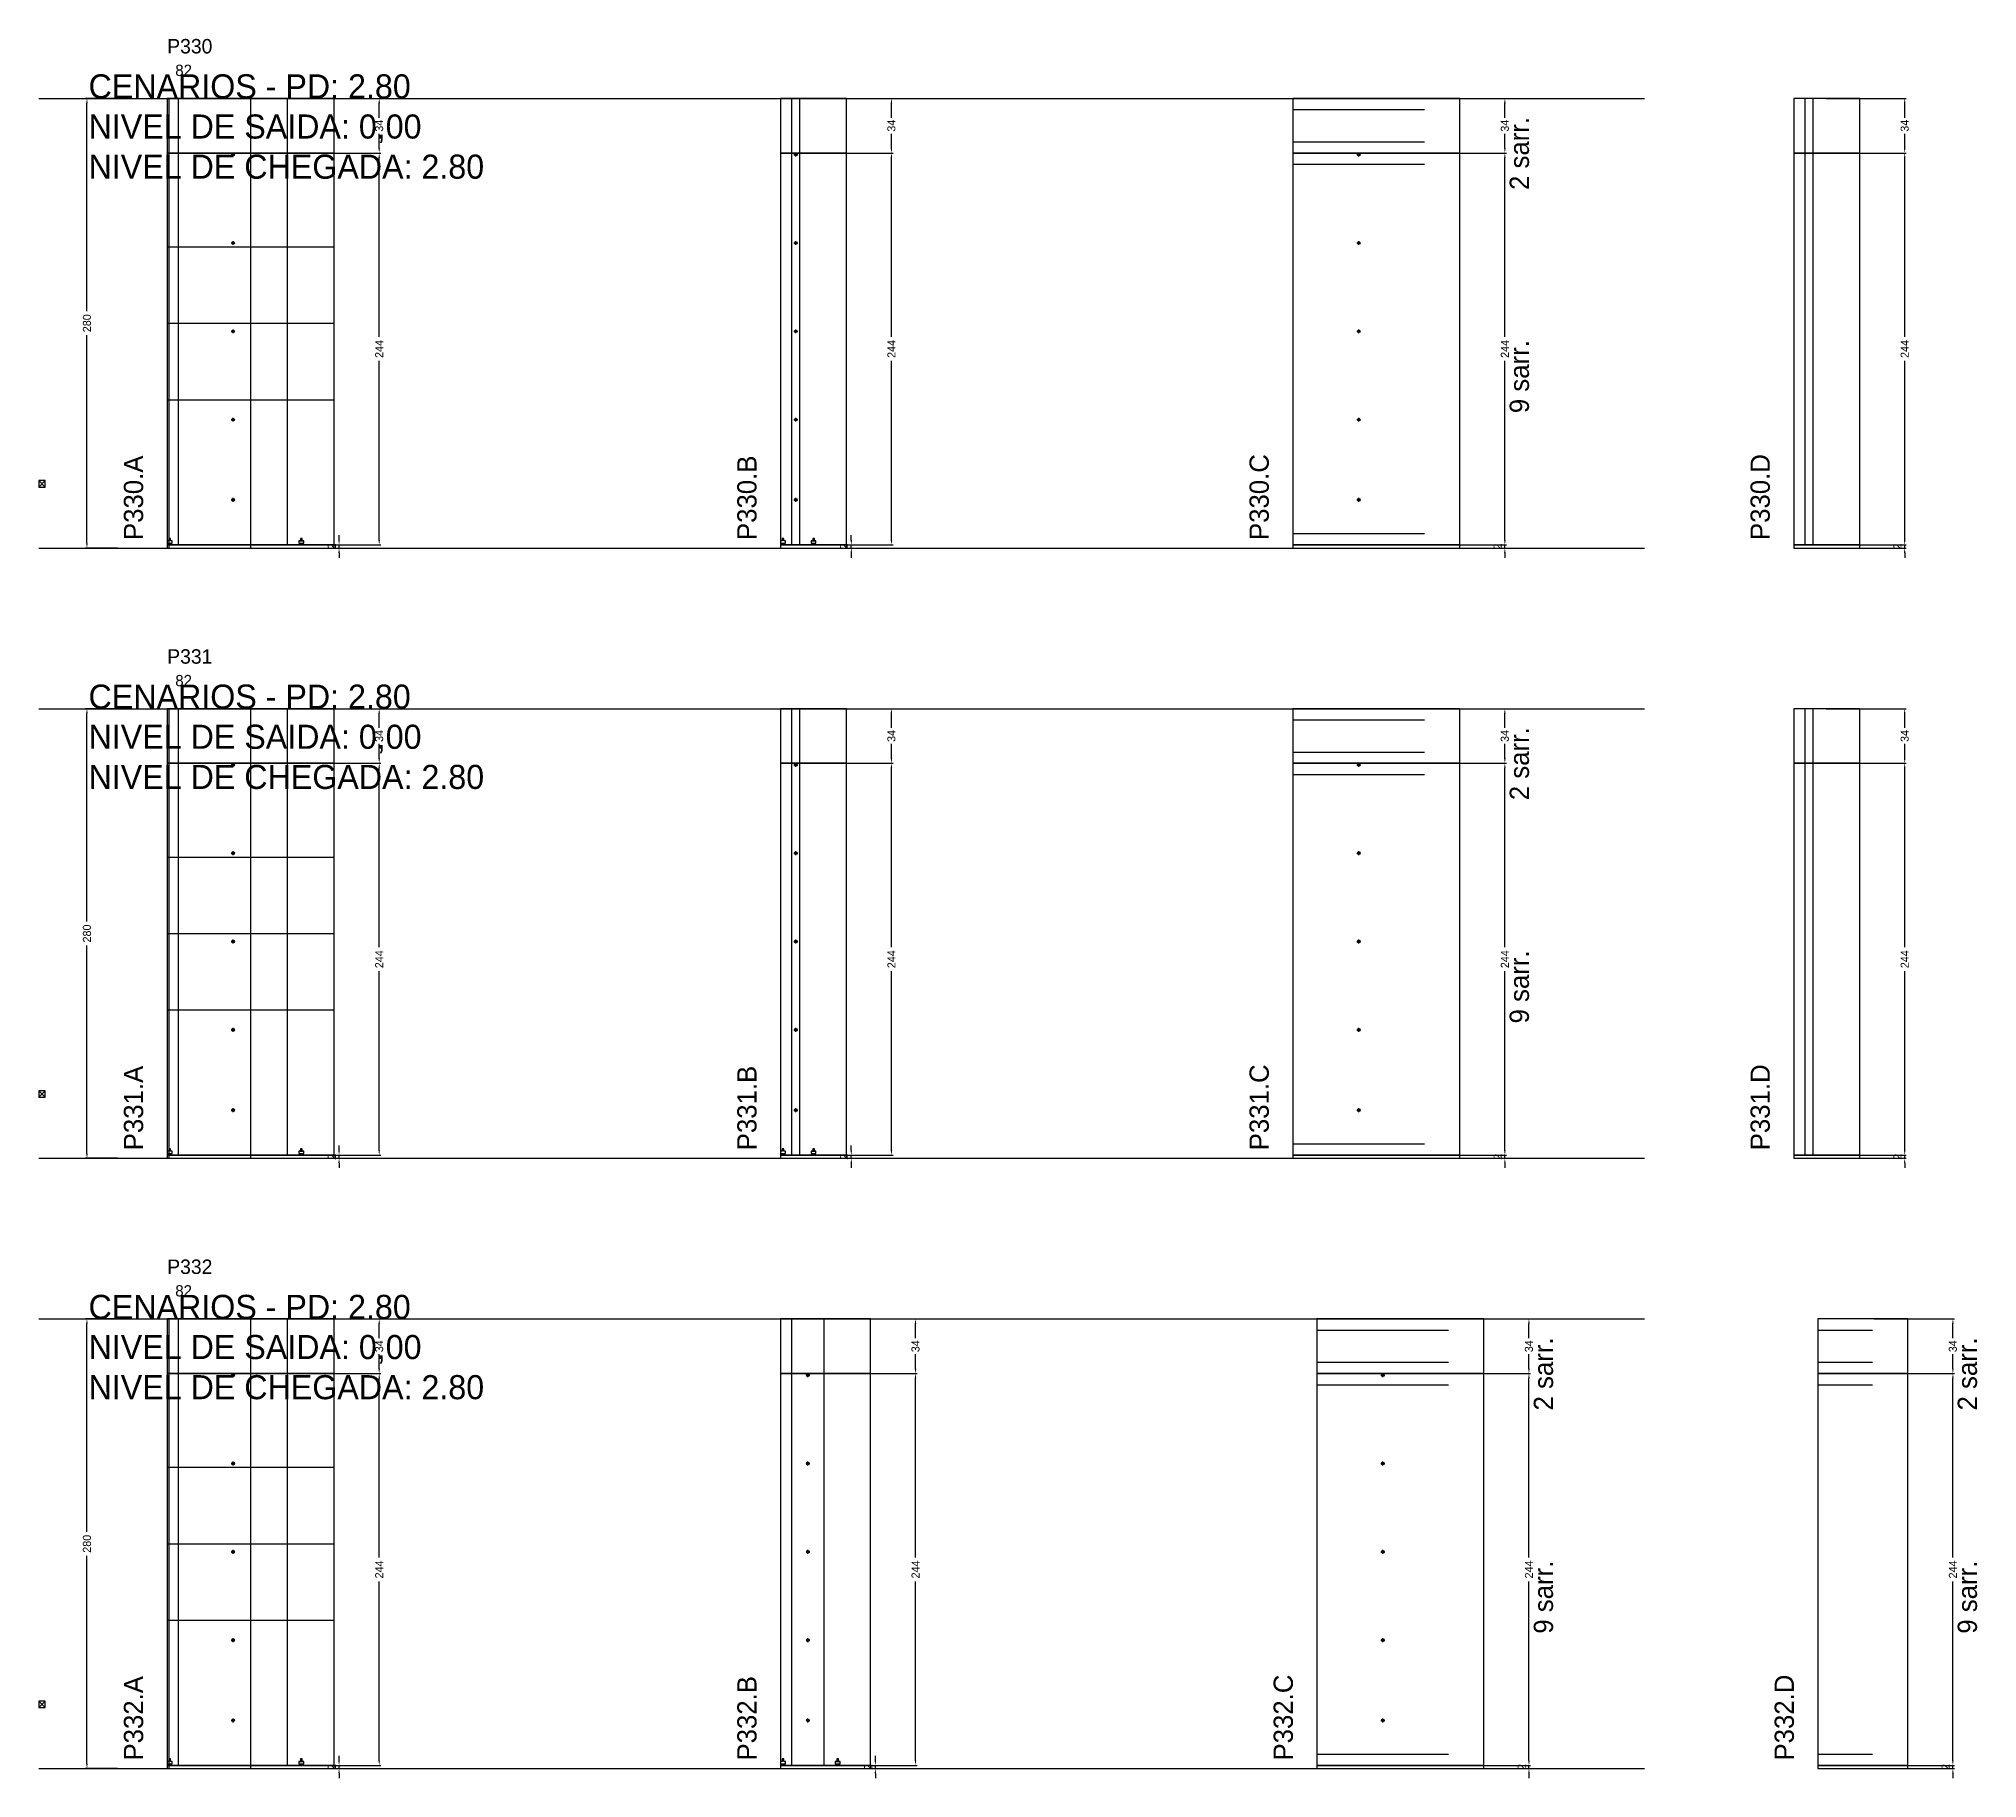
# Model space of a CAD drawing. Header units: centimetres. Extents: x -12000 to 4089, y -6086 to 2114.
# Drawn here: x -7000 to -5793, y -4946 to -3863 of the extents above; entities that cross this region are included whole.
import ezdxf

# ---------------------------------------------------------------- set-up
doc = ezdxf.new("R2010")
doc.units = ezdxf.units.CM
doc.linetypes.add('DASHED', pattern=[2, -2])
for name, color, linetype in [('CHAPA', 140, 'Continuous'), ('COTA', 241, 'Continuous'), ('COTAS FURACAO', 16, 'Continuous'), ('Madeira', 30, 'Continuous'), ('MEIO_PONT', 160, 'Continuous'), ('NOMENCLATURA', 7, 'Continuous'), ('Nível', 160, 'Continuous'), ('Painéis', 200, 'Continuous'), ('Perfil Metálico', 150, 'Continuous'), ('SARR_2.2x7', 40, 'Continuous'), ('texto', 7, 'Continuous'), ('TEXTO_GERAL', 7, 'Continuous')]:
    doc.layers.add(name, color=color, linetype=linetype)
doc.dimstyles.new('PAINEL-NOVA', dxfattribs={"dimtxt": 5, "dimasz": 3, "dimexe": 1, "dimexo": 1, "dimgap": 1, "dimtad": 1, "dimcen": 2.5, "dimazin": 3, "dimtfac": 1, "dimtmove": 0, "dimatfit": 3})

msp = doc.modelspace()

# ---------------------------------------------------------------- texts
at = {"layer": 'NOMENCLATURA'}
for s, p in [('CENARIOS - PD: 2.80', (-6969, -3900)), ('NIVEL DE SAIDA: 0,00', (-6969, -3925)), ('NIVEL DE CHEGADA: 2.80', (-6969, -3950)), ('CENARIOS - PD: 2.80', (-6969, -4280)), ('NIVEL DE SAIDA: 0,00', (-6969, -4305)), ('NIVEL DE CHEGADA: 2.80', (-6969, -4330)), ('CENARIOS - PD: 2.80', (-6969, -4660)), ('NIVEL DE SAIDA: 0,00', (-6969, -4685)), ('NIVEL DE CHEGADA: 2.80', (-6969, -4710))]:
    msp.add_text(s, height=15, dxfattribs=at).set_placement(p)
for s, p in [('2 sarr.', (-6072, -3957)), ('9 sarr.', (-6072, -4096)), ('P330.A', (-6935, -4175)), ('P330.B', (-6553, -4175)), ('P330.C', (-6234, -4175)), ('P330.D', (-5922, -4175)), ('2 sarr.', (-6072, -4337)), ('9 sarr.', (-6072, -4476)), ('P331.A', (-6935, -4555)), ('P331.C', (-6234, -4555)), ('P331.D', (-5922, -4555)), ('P331.B', (-6553, -4555)), ('2 sarr.', (-6057, -4717)), ('2 sarr.', (-5793, -4717)), ('9 sarr.', (-6057, -4856)), ('9 sarr.', (-5793, -4856)), ('P332.A', (-6935, -4935)), ('P332.B', (-6553, -4935)), ('P332.C', (-6219, -4935)), ('P332.D', (-5907, -4935))]:
    msp.add_text(s, height=12, rotation=90, dxfattribs=at).set_placement(p)
at = {"layer": 'texto'}
for p in [(-6915, -3886), (-6915, -4266), (-6915, -4646)]:
    msp.add_text('82', height=7, dxfattribs=at).set_placement(p)
at = {"layer": 'TEXTO_GERAL'}
for s, p in [('P330', (-6920, -3872)), ('P331', (-6920, -4252)), ('P332', (-6920, -4632))]:
    msp.add_text(s, height=9, dxfattribs=at).set_placement(p)

# ---------------------------------------------------------------- blocks, each defined once
blk = doc.blocks.new('_CLOSEDFILLED')
at = {"color": 0, "linetype": 'BYBLOCK'}
blk.add_solid([(-1, 0.16), (0, 0), (-1, -0.16)], dxfattribs=at)
blk = doc.blocks.new('*D313')
for p, q in [((-6951, -4660), (-6971, -4660)), ((-6970, -4792.5), (-6970, -4663)), ((-6970, -4937), (-6970, -4807.5)), ((-6951, -4940), (-6971, -4940))]:
    blk.add_line(p, q)
at = {"layer": 'Defpoints'}
for p in [(-6950, -4660), (-6970, -4940), (-6950, -4940)]:
    blk.add_point(p, dxfattribs=at)
at = {"layer": 'COTA', "xscale": 3, "yscale": 3}
for p, rotation in [((-6970, -4660), 90), ((-6970, -4940), 270)]:
    blk.add_blockref('_CLOSEDFILLED', p, dxfattribs=dict(at, rotation=rotation))
at = {"layer": 'COTA', "insert": (-6970, -4800), "char_height": 5, "attachment_point": 5, "rotation": 90}
blk.add_mtext('280', dxfattribs=at)
blk = doc.blocks.new('MULDURA')
at = {"layer": 'Paineis'}
for p, q in [((0, 0), (4, 4)), ((4, 0), (0, 4))]:
    blk.add_line(p, q, dxfattribs=at)
blk.add_lwpolyline([(0, 0), (4, 0), (4, 4), (0, 4)], close=True, dxfattribs=at)
blk = doc.blocks.new('*D315')
for p, q in [((-6837, -4694), (-6787, -4694)), ((-6788, -4808.5), (-6788, -4697)), ((-6788, -4935), (-6788, -4823.5)), ((-6837, -4938), (-6787, -4938))]:
    blk.add_line(p, q)
at = {"layer": 'Defpoints'}
for p in [(-6838, -4694), (-6838, -4938), (-6788, -4938)]:
    blk.add_point(p, dxfattribs=at)
at = {"layer": 'COTA', "xscale": 3, "yscale": 3}
for p, rotation in [((-6788, -4694), 90), ((-6788, -4938), 270)]:
    blk.add_blockref('_CLOSEDFILLED', p, dxfattribs=dict(at, rotation=rotation))
at = {"layer": 'COTA', "insert": (-6788, -4816), "char_height": 5, "attachment_point": 5, "rotation": 90}
blk.add_mtext('244', dxfattribs=at)
blk = doc.blocks.new('*D316')
for p, q in [((-6837, -4660), (-6787, -4660)), ((-6788, -4672), (-6788, -4663)), ((-6788, -4691), (-6788, -4682)), ((-6837, -4694), (-6787, -4694))]:
    blk.add_line(p, q)
at = {"layer": 'Defpoints'}
for p in [(-6838, -4660), (-6838, -4694), (-6788, -4694)]:
    blk.add_point(p, dxfattribs=at)
at = {"layer": 'COTA', "xscale": 3, "yscale": 3}
for p, rotation in [((-6788, -4660), 90), ((-6788, -4694), 270)]:
    blk.add_blockref('_CLOSEDFILLED', p, dxfattribs=dict(at, rotation=rotation))
at = {"layer": 'COTA', "insert": (-6788, -4677), "char_height": 5, "attachment_point": 5, "rotation": 90}
blk.add_mtext('34', dxfattribs=at)
blk = doc.blocks.new('SLIPTEE')
at = {"layer": 'Paineis'}
blk.add_lwpolyline([(0, 0), (3, 0), (3, 1.5), (2, 1.5), (2, 3), (1, 3), (1, 1.5), (0, 1.5)], close=True, dxfattribs=at)
blk = doc.blocks.new('SLIPTDD')
at = {"layer": 'Paineis'}
blk.add_line((0, 1.5), (3, 1.5), dxfattribs=at)
blk.add_lwpolyline([(0, 0), (3, 0), (3, 1.5), (2, 1.5), (2, 3), (1, 3), (1, 1.5), (0, 1.5)], close=True, dxfattribs=at)
blk = doc.blocks.new('furacao')
at = {"layer": 'COTAS FURACAO'}
for p, q in [((-1.2, 0), (1.2, 0)), ((0, -1.2), (0, 1.2))]:
    blk.add_line(p, q, dxfattribs=at)
blk.add_circle((0, 0), 0.8, dxfattribs=at)
blk = doc.blocks.new('*D318')
for p, q in [((-6503, -4694), (-6453, -4694)), ((-6454, -4808.5), (-6454, -4697)), ((-6454, -4935), (-6454, -4823.5)), ((-6503, -4938), (-6453, -4938))]:
    blk.add_line(p, q)
at = {"layer": 'Defpoints'}
for p in [(-6504, -4694), (-6504, -4938), (-6454, -4938)]:
    blk.add_point(p, dxfattribs=at)
at = {"layer": 'COTA', "xscale": 3, "yscale": 3}
for p, rotation in [((-6454, -4694), 90), ((-6454, -4938), 270)]:
    blk.add_blockref('_CLOSEDFILLED', p, dxfattribs=dict(at, rotation=rotation))
at = {"layer": 'COTA', "insert": (-6454, -4816), "char_height": 5, "attachment_point": 5, "rotation": 90}
blk.add_mtext('244', dxfattribs=at)
blk = doc.blocks.new('*D319')
for p, q in [((-6503, -4660), (-6453, -4660)), ((-6454, -4672), (-6454, -4663)), ((-6454, -4691), (-6454, -4682)), ((-6503, -4694), (-6453, -4694))]:
    blk.add_line(p, q)
at = {"layer": 'Defpoints'}
for p in [(-6504, -4660), (-6504, -4694), (-6454, -4694)]:
    blk.add_point(p, dxfattribs=at)
at = {"layer": 'COTA', "xscale": 3, "yscale": 3}
for p, rotation in [((-6454, -4660), 90), ((-6454, -4694), 270)]:
    blk.add_blockref('_CLOSEDFILLED', p, dxfattribs=dict(at, rotation=rotation))
at = {"layer": 'COTA', "insert": (-6454, -4677), "char_height": 5, "attachment_point": 5, "rotation": 90}
blk.add_mtext('34', dxfattribs=at)
blk = doc.blocks.new('*D321')
for p, q in [((-6121, -4694), (-6071, -4694)), ((-6072, -4808.5), (-6072, -4697)), ((-6072, -4935), (-6072, -4823.5)), ((-6121, -4938), (-6071, -4938))]:
    blk.add_line(p, q)
at = {"layer": 'Defpoints'}
for p in [(-6122, -4694), (-6122, -4938), (-6072, -4938)]:
    blk.add_point(p, dxfattribs=at)
at = {"layer": 'COTA', "xscale": 3, "yscale": 3}
for p, rotation in [((-6072, -4694), 90), ((-6072, -4938), 270)]:
    blk.add_blockref('_CLOSEDFILLED', p, dxfattribs=dict(at, rotation=rotation))
at = {"layer": 'COTA', "insert": (-6072, -4816), "char_height": 5, "attachment_point": 5, "rotation": 90}
blk.add_mtext('244', dxfattribs=at)
blk = doc.blocks.new('*D322')
for p, q in [((-6121, -4660), (-6071, -4660)), ((-6072, -4672), (-6072, -4663)), ((-6072, -4691), (-6072, -4682)), ((-6121, -4694), (-6071, -4694))]:
    blk.add_line(p, q)
at = {"layer": 'Defpoints'}
for p in [(-6122, -4660), (-6122, -4694), (-6072, -4694)]:
    blk.add_point(p, dxfattribs=at)
at = {"layer": 'COTA', "xscale": 3, "yscale": 3}
for p, rotation in [((-6072, -4660), 90), ((-6072, -4694), 270)]:
    blk.add_blockref('_CLOSEDFILLED', p, dxfattribs=dict(at, rotation=rotation))
at = {"layer": 'COTA', "insert": (-6072, -4677), "char_height": 5, "attachment_point": 5, "rotation": 90}
blk.add_mtext('34', dxfattribs=at)
blk = doc.blocks.new('*D324')
for p, q in [((-5857, -4694), (-5807, -4694)), ((-5808, -4808.5), (-5808, -4697)), ((-5808, -4935), (-5808, -4823.5)), ((-5857, -4938), (-5807, -4938))]:
    blk.add_line(p, q)
at = {"layer": 'Defpoints'}
for p in [(-5858, -4694), (-5858, -4938), (-5808, -4938)]:
    blk.add_point(p, dxfattribs=at)
at = {"layer": 'COTA', "xscale": 3, "yscale": 3}
for p, rotation in [((-5808, -4694), 90), ((-5808, -4938), 270)]:
    blk.add_blockref('_CLOSEDFILLED', p, dxfattribs=dict(at, rotation=rotation))
at = {"layer": 'COTA', "insert": (-5808, -4816), "char_height": 5, "attachment_point": 5, "rotation": 90}
blk.add_mtext('244', dxfattribs=at)
blk = doc.blocks.new('*D325')
for p, q in [((-5857, -4660), (-5807, -4660)), ((-5808, -4672), (-5808, -4663)), ((-5808, -4691), (-5808, -4682)), ((-5857, -4694), (-5807, -4694))]:
    blk.add_line(p, q)
at = {"layer": 'Defpoints'}
for p in [(-5858, -4660), (-5858, -4694), (-5808, -4694)]:
    blk.add_point(p, dxfattribs=at)
at = {"layer": 'COTA', "xscale": 3, "yscale": 3}
for p, rotation in [((-5808, -4660), 90), ((-5808, -4694), 270)]:
    blk.add_blockref('_CLOSEDFILLED', p, dxfattribs=dict(at, rotation=rotation))
at = {"layer": 'COTA', "insert": (-5808, -4677), "char_height": 5, "attachment_point": 5, "rotation": 90}
blk.add_mtext('34', dxfattribs=at)
blk = doc.blocks.new('*D287')
for p, q in [((-6951, -4280), (-6971, -4280)), ((-6970, -4412.5), (-6970, -4283)), ((-6970, -4557), (-6970, -4427.5)), ((-6951, -4560), (-6971, -4560))]:
    blk.add_line(p, q)
at = {"layer": 'Defpoints'}
for p in [(-6950, -4280), (-6970, -4560), (-6950, -4560)]:
    blk.add_point(p, dxfattribs=at)
at = {"layer": 'COTA', "xscale": 3, "yscale": 3}
for p, rotation in [((-6970, -4280), 90), ((-6970, -4560), 270)]:
    blk.add_blockref('_CLOSEDFILLED', p, dxfattribs=dict(at, rotation=rotation))
at = {"layer": 'COTA', "insert": (-6970, -4420), "char_height": 5, "attachment_point": 5, "rotation": 90}
blk.add_mtext('280', dxfattribs=at)
blk = doc.blocks.new('*D289')
for p, q in [((-6837, -4314), (-6787, -4314)), ((-6788, -4428.5), (-6788, -4317)), ((-6788, -4555), (-6788, -4443.5)), ((-6837, -4558), (-6787, -4558))]:
    blk.add_line(p, q)
at = {"layer": 'Defpoints'}
for p in [(-6838, -4314), (-6838, -4558), (-6788, -4558)]:
    blk.add_point(p, dxfattribs=at)
at = {"layer": 'COTA', "xscale": 3, "yscale": 3}
for p, rotation in [((-6788, -4314), 90), ((-6788, -4558), 270)]:
    blk.add_blockref('_CLOSEDFILLED', p, dxfattribs=dict(at, rotation=rotation))
at = {"layer": 'COTA', "insert": (-6788, -4436), "char_height": 5, "attachment_point": 5, "rotation": 90}
blk.add_mtext('244', dxfattribs=at)
blk = doc.blocks.new('*D290')
for p, q in [((-6837, -4280), (-6787, -4280)), ((-6788, -4292), (-6788, -4283)), ((-6788, -4311), (-6788, -4302)), ((-6837, -4314), (-6787, -4314))]:
    blk.add_line(p, q)
at = {"layer": 'Defpoints'}
for p in [(-6838, -4280), (-6838, -4314), (-6788, -4314)]:
    blk.add_point(p, dxfattribs=at)
at = {"layer": 'COTA', "xscale": 3, "yscale": 3}
for p, rotation in [((-6788, -4280), 90), ((-6788, -4314), 270)]:
    blk.add_blockref('_CLOSEDFILLED', p, dxfattribs=dict(at, rotation=rotation))
at = {"layer": 'COTA', "insert": (-6788, -4297), "char_height": 5, "attachment_point": 5, "rotation": 90}
blk.add_mtext('34', dxfattribs=at)
blk = doc.blocks.new('*D292')
for p, q in [((-6518, -4314), (-6468, -4314)), ((-6469, -4428.5), (-6469, -4317)), ((-6469, -4555), (-6469, -4443.5)), ((-6518, -4558), (-6468, -4558))]:
    blk.add_line(p, q)
at = {"layer": 'Defpoints'}
for p in [(-6519, -4314), (-6519, -4558), (-6469, -4558)]:
    blk.add_point(p, dxfattribs=at)
at = {"layer": 'COTA', "xscale": 3, "yscale": 3}
for p, rotation in [((-6469, -4314), 90), ((-6469, -4558), 270)]:
    blk.add_blockref('_CLOSEDFILLED', p, dxfattribs=dict(at, rotation=rotation))
at = {"layer": 'COTA', "insert": (-6469, -4436), "char_height": 5, "attachment_point": 5, "rotation": 90}
blk.add_mtext('244', dxfattribs=at)
blk = doc.blocks.new('*D293')
for p, q in [((-6518, -4280), (-6468, -4280)), ((-6469, -4292), (-6469, -4283)), ((-6469, -4311), (-6469, -4302)), ((-6518, -4314), (-6468, -4314))]:
    blk.add_line(p, q)
at = {"layer": 'Defpoints'}
for p in [(-6519, -4280), (-6519, -4314), (-6469, -4314)]:
    blk.add_point(p, dxfattribs=at)
at = {"layer": 'COTA', "xscale": 3, "yscale": 3}
for p, rotation in [((-6469, -4280), 90), ((-6469, -4314), 270)]:
    blk.add_blockref('_CLOSEDFILLED', p, dxfattribs=dict(at, rotation=rotation))
at = {"layer": 'COTA', "insert": (-6469, -4297), "char_height": 5, "attachment_point": 5, "rotation": 90}
blk.add_mtext('34', dxfattribs=at)
blk = doc.blocks.new('*D295')
for p, q in [((-6136, -4314), (-6086, -4314)), ((-6087, -4428.5), (-6087, -4317)), ((-6087, -4555), (-6087, -4443.5)), ((-6136, -4558), (-6086, -4558))]:
    blk.add_line(p, q)
at = {"layer": 'Defpoints'}
for p in [(-6137, -4314), (-6137, -4558), (-6087, -4558)]:
    blk.add_point(p, dxfattribs=at)
at = {"layer": 'COTA', "xscale": 3, "yscale": 3}
for p, rotation in [((-6087, -4314), 90), ((-6087, -4558), 270)]:
    blk.add_blockref('_CLOSEDFILLED', p, dxfattribs=dict(at, rotation=rotation))
at = {"layer": 'COTA', "insert": (-6087, -4436), "char_height": 5, "attachment_point": 5, "rotation": 90}
blk.add_mtext('244', dxfattribs=at)
blk = doc.blocks.new('*D296')
for p, q in [((-6136, -4280), (-6086, -4280)), ((-6087, -4292), (-6087, -4283)), ((-6087, -4311), (-6087, -4302)), ((-6136, -4314), (-6086, -4314))]:
    blk.add_line(p, q)
at = {"layer": 'Defpoints'}
for p in [(-6137, -4280), (-6137, -4314), (-6087, -4314)]:
    blk.add_point(p, dxfattribs=at)
at = {"layer": 'COTA', "xscale": 3, "yscale": 3}
for p, rotation in [((-6087, -4280), 90), ((-6087, -4314), 270)]:
    blk.add_blockref('_CLOSEDFILLED', p, dxfattribs=dict(at, rotation=rotation))
at = {"layer": 'COTA', "insert": (-6087, -4297), "char_height": 5, "attachment_point": 5, "rotation": 90}
blk.add_mtext('34', dxfattribs=at)
blk = doc.blocks.new('*D298')
for p, q in [((-5887, -4314), (-5837, -4314)), ((-5838, -4428.5), (-5838, -4317)), ((-5838, -4555), (-5838, -4443.5)), ((-5887, -4558), (-5837, -4558))]:
    blk.add_line(p, q)
at = {"layer": 'Defpoints'}
for p in [(-5888, -4314), (-5888, -4558), (-5838, -4558)]:
    blk.add_point(p, dxfattribs=at)
at = {"layer": 'COTA', "xscale": 3, "yscale": 3}
for p, rotation in [((-5838, -4314), 90), ((-5838, -4558), 270)]:
    blk.add_blockref('_CLOSEDFILLED', p, dxfattribs=dict(at, rotation=rotation))
at = {"layer": 'COTA', "insert": (-5838, -4436), "char_height": 5, "attachment_point": 5, "rotation": 90}
blk.add_mtext('244', dxfattribs=at)
blk = doc.blocks.new('*D299')
for p, q in [((-5887, -4280), (-5837, -4280)), ((-5838, -4292), (-5838, -4283)), ((-5838, -4311), (-5838, -4302)), ((-5887, -4314), (-5837, -4314))]:
    blk.add_line(p, q)
at = {"layer": 'Defpoints'}
for p in [(-5888, -4280), (-5888, -4314), (-5838, -4314)]:
    blk.add_point(p, dxfattribs=at)
at = {"layer": 'COTA', "xscale": 3, "yscale": 3}
for p, rotation in [((-5838, -4280), 90), ((-5838, -4314), 270)]:
    blk.add_blockref('_CLOSEDFILLED', p, dxfattribs=dict(at, rotation=rotation))
at = {"layer": 'COTA', "insert": (-5838, -4297), "char_height": 5, "attachment_point": 5, "rotation": 90}
blk.add_mtext('34', dxfattribs=at)
blk = doc.blocks.new('*D261')
for p, q in [((-6951, -3900), (-6971, -3900)), ((-6970, -4032.5), (-6970, -3903)), ((-6970, -4177), (-6970, -4047.5)), ((-6951, -4180), (-6971, -4180))]:
    blk.add_line(p, q)
at = {"layer": 'Defpoints'}
for p in [(-6950, -3900), (-6970, -4180), (-6950, -4180)]:
    blk.add_point(p, dxfattribs=at)
at = {"layer": 'COTA', "xscale": 3, "yscale": 3}
for p, rotation in [((-6970, -3900), 90), ((-6970, -4180), 270)]:
    blk.add_blockref('_CLOSEDFILLED', p, dxfattribs=dict(at, rotation=rotation))
at = {"layer": 'COTA', "insert": (-6970, -4040), "char_height": 5, "attachment_point": 5, "rotation": 90}
blk.add_mtext('280', dxfattribs=at)
blk = doc.blocks.new('*D263')
for p, q in [((-6837, -3934), (-6787, -3934)), ((-6788, -4048.5), (-6788, -3937)), ((-6788, -4175), (-6788, -4063.5)), ((-6837, -4178), (-6787, -4178))]:
    blk.add_line(p, q)
at = {"layer": 'Defpoints'}
for p in [(-6838, -3934), (-6838, -4178), (-6788, -4178)]:
    blk.add_point(p, dxfattribs=at)
at = {"layer": 'COTA', "xscale": 3, "yscale": 3}
for p, rotation in [((-6788, -3934), 90), ((-6788, -4178), 270)]:
    blk.add_blockref('_CLOSEDFILLED', p, dxfattribs=dict(at, rotation=rotation))
at = {"layer": 'COTA', "insert": (-6788, -4056), "char_height": 5, "attachment_point": 5, "rotation": 90}
blk.add_mtext('244', dxfattribs=at)
blk = doc.blocks.new('*D264')
for p, q in [((-6837, -3900), (-6787, -3900)), ((-6788, -3912), (-6788, -3903)), ((-6788, -3931), (-6788, -3922)), ((-6837, -3934), (-6787, -3934))]:
    blk.add_line(p, q)
at = {"layer": 'Defpoints'}
for p in [(-6838, -3900), (-6838, -3934), (-6788, -3934)]:
    blk.add_point(p, dxfattribs=at)
at = {"layer": 'COTA', "xscale": 3, "yscale": 3}
for p, rotation in [((-6788, -3900), 90), ((-6788, -3934), 270)]:
    blk.add_blockref('_CLOSEDFILLED', p, dxfattribs=dict(at, rotation=rotation))
at = {"layer": 'COTA', "insert": (-6788, -3917), "char_height": 5, "attachment_point": 5, "rotation": 90}
blk.add_mtext('34', dxfattribs=at)
blk = doc.blocks.new('*D266')
for p, q in [((-6518, -3934), (-6468, -3934)), ((-6469, -4048.5), (-6469, -3937)), ((-6469, -4175), (-6469, -4063.5)), ((-6518, -4178), (-6468, -4178))]:
    blk.add_line(p, q)
at = {"layer": 'Defpoints'}
for p in [(-6519, -3934), (-6519, -4178), (-6469, -4178)]:
    blk.add_point(p, dxfattribs=at)
at = {"layer": 'COTA', "xscale": 3, "yscale": 3}
for p, rotation in [((-6469, -3934), 90), ((-6469, -4178), 270)]:
    blk.add_blockref('_CLOSEDFILLED', p, dxfattribs=dict(at, rotation=rotation))
at = {"layer": 'COTA', "insert": (-6469, -4056), "char_height": 5, "attachment_point": 5, "rotation": 90}
blk.add_mtext('244', dxfattribs=at)
blk = doc.blocks.new('*D267')
for p, q in [((-6518, -3900), (-6468, -3900)), ((-6469, -3912), (-6469, -3903)), ((-6469, -3931), (-6469, -3922)), ((-6518, -3934), (-6468, -3934))]:
    blk.add_line(p, q)
at = {"layer": 'Defpoints'}
for p in [(-6519, -3900), (-6519, -3934), (-6469, -3934)]:
    blk.add_point(p, dxfattribs=at)
at = {"layer": 'COTA', "xscale": 3, "yscale": 3}
for p, rotation in [((-6469, -3900), 90), ((-6469, -3934), 270)]:
    blk.add_blockref('_CLOSEDFILLED', p, dxfattribs=dict(at, rotation=rotation))
at = {"layer": 'COTA', "insert": (-6469, -3917), "char_height": 5, "attachment_point": 5, "rotation": 90}
blk.add_mtext('34', dxfattribs=at)
blk = doc.blocks.new('*D269')
for p, q in [((-6136, -3934), (-6086, -3934)), ((-6087, -4048.5), (-6087, -3937)), ((-6087, -4175), (-6087, -4063.5)), ((-6136, -4178), (-6086, -4178))]:
    blk.add_line(p, q)
at = {"layer": 'Defpoints'}
for p in [(-6137, -3934), (-6137, -4178), (-6087, -4178)]:
    blk.add_point(p, dxfattribs=at)
at = {"layer": 'COTA', "xscale": 3, "yscale": 3}
for p, rotation in [((-6087, -3934), 90), ((-6087, -4178), 270)]:
    blk.add_blockref('_CLOSEDFILLED', p, dxfattribs=dict(at, rotation=rotation))
at = {"layer": 'COTA', "insert": (-6087, -4056), "char_height": 5, "attachment_point": 5, "rotation": 90}
blk.add_mtext('244', dxfattribs=at)
blk = doc.blocks.new('*D270')
for p, q in [((-6136, -3900), (-6086, -3900)), ((-6087, -3912), (-6087, -3903)), ((-6087, -3931), (-6087, -3922)), ((-6136, -3934), (-6086, -3934))]:
    blk.add_line(p, q)
at = {"layer": 'Defpoints'}
for p in [(-6137, -3900), (-6137, -3934), (-6087, -3934)]:
    blk.add_point(p, dxfattribs=at)
at = {"layer": 'COTA', "xscale": 3, "yscale": 3}
for p, rotation in [((-6087, -3900), 90), ((-6087, -3934), 270)]:
    blk.add_blockref('_CLOSEDFILLED', p, dxfattribs=dict(at, rotation=rotation))
at = {"layer": 'COTA', "insert": (-6087, -3917), "char_height": 5, "attachment_point": 5, "rotation": 90}
blk.add_mtext('34', dxfattribs=at)
blk = doc.blocks.new('*D272')
for p, q in [((-5887, -3934), (-5837, -3934)), ((-5838, -4048.5), (-5838, -3937)), ((-5838, -4175), (-5838, -4063.5)), ((-5887, -4178), (-5837, -4178))]:
    blk.add_line(p, q)
at = {"layer": 'Defpoints'}
for p in [(-5888, -3934), (-5888, -4178), (-5838, -4178)]:
    blk.add_point(p, dxfattribs=at)
at = {"layer": 'COTA', "xscale": 3, "yscale": 3}
for p, rotation in [((-5838, -3934), 90), ((-5838, -4178), 270)]:
    blk.add_blockref('_CLOSEDFILLED', p, dxfattribs=dict(at, rotation=rotation))
at = {"layer": 'COTA', "insert": (-5838, -4056), "char_height": 5, "attachment_point": 5, "rotation": 90}
blk.add_mtext('244', dxfattribs=at)
blk = doc.blocks.new('*D273')
for p, q in [((-5887, -3900), (-5837, -3900)), ((-5838, -3912), (-5838, -3903)), ((-5838, -3931), (-5838, -3922)), ((-5887, -3934), (-5837, -3934))]:
    blk.add_line(p, q)
at = {"layer": 'Defpoints'}
for p in [(-5888, -3900), (-5888, -3934), (-5838, -3934)]:
    blk.add_point(p, dxfattribs=at)
at = {"layer": 'COTA', "xscale": 3, "yscale": 3}
for p, rotation in [((-5838, -3900), 90), ((-5838, -3934), 270)]:
    blk.add_blockref('_CLOSEDFILLED', p, dxfattribs=dict(at, rotation=rotation))
at = {"layer": 'COTA', "insert": (-5838, -3917), "char_height": 5, "attachment_point": 5, "rotation": 90}
blk.add_mtext('34', dxfattribs=at)

# ---------------------------------------------------------------- dimensions: what is measured, and where the dimension line sits
at = {"layer": 'COTA'}
for base, p1, p2, picture, middle in [((-6970, -4180), (-6950, -4180), (-6950, -3900), '*D261', (-6970, -4040)), ((-6788, -3934), (-6838, -3934), (-6838, -3900), '*D264', (-6788, -3917)), ((-6469, -3934), (-6519, -3934), (-6519, -3900), '*D267', (-6469, -3917)), ((-6087, -3934), (-6137, -3934), (-6137, -3900), '*D270', (-6087, -3917)), ((-5838, -3934), (-5888, -3934), (-5888, -3900), '*D273', (-5838, -3917)), ((-6788, -4178), (-6838, -4178), (-6838, -3934), '*D263', (-6788, -4056)), ((-6469, -4178), (-6519, -4178), (-6519, -3934), '*D266', (-6469, -4056)), ((-6087, -4178), (-6137, -4178), (-6137, -3934), '*D269', (-6087, -4056)), ((-5838, -4178), (-5888, -4178), (-5888, -3934), '*D272', (-5838, -4056)), ((-6970, -4560), (-6950, -4560), (-6950, -4280), '*D287', (-6970, -4420)), ((-6788, -4314), (-6838, -4314), (-6838, -4280), '*D290', (-6788, -4297)), ((-6469, -4314), (-6519, -4314), (-6519, -4280), '*D293', (-6469, -4297)), ((-6087, -4314), (-6137, -4314), (-6137, -4280), '*D296', (-6087, -4297)), ((-5838, -4314), (-5888, -4314), (-5888, -4280), '*D299', (-5838, -4297)), ((-6788, -4558), (-6838, -4558), (-6838, -4314), '*D289', (-6788, -4436)), ((-6469, -4558), (-6519, -4558), (-6519, -4314), '*D292', (-6469, -4436)), ((-6087, -4558), (-6137, -4558), (-6137, -4314), '*D295', (-6087, -4436)), ((-5838, -4558), (-5888, -4558), (-5888, -4314), '*D298', (-5838, -4436)), ((-6970, -4940), (-6950, -4940), (-6950, -4660), '*D313', (-6970, -4800)), ((-6788, -4694), (-6838, -4694), (-6838, -4660), '*D316', (-6788, -4677)), ((-6454, -4694), (-6504, -4694), (-6504, -4660), '*D319', (-6454, -4677)), ((-6072, -4694), (-6122, -4694), (-6122, -4660), '*D322', (-6072, -4677)), ((-5808, -4694), (-5858, -4694), (-5858, -4660), '*D325', (-5808, -4677)), ((-6788, -4938), (-6838, -4938), (-6838, -4694), '*D315', (-6788, -4816)), ((-6454, -4938), (-6504, -4938), (-6504, -4694), '*D318', (-6454, -4816)), ((-6072, -4938), (-6122, -4938), (-6122, -4694), '*D321', (-6072, -4816)), ((-5808, -4938), (-5858, -4938), (-5858, -4694), '*D324', (-5808, -4816))]:
    dim = msp.add_linear_dim(base=base, p1=p1, p2=p2, angle=90, dimstyle='PAINEL-NOVA', dxfattribs=at)
    dim.commit()
    dim.dimension.update_dxf_attribs({"geometry": picture, "text_midpoint": middle})
for base, p1, p2 in [((-6813, -4180), (-6838, -4180), (-6838, -4178)), ((-6494, -4180), (-6519, -4180), (-6519, -4178)), ((-6087, -4180), (-6137, -4180), (-6137, -4178)), ((-5838, -4180), (-5888, -4180), (-5888, -4178)), ((-6813, -4560), (-6838, -4560), (-6838, -4558)), ((-6494, -4560), (-6519, -4560), (-6519, -4558)), ((-6087, -4560), (-6137, -4560), (-6137, -4558)), ((-5838, -4560), (-5888, -4560), (-5888, -4558)), ((-6813, -4940), (-6838, -4940), (-6838, -4938)), ((-6479, -4940), (-6504, -4940), (-6504, -4938)), ((-6072, -4940), (-6122, -4940), (-6122, -4938)), ((-5808, -4940), (-5858, -4940), (-5858, -4938))]:
    msp.add_linear_dim(base=base, p1=p1, p2=p2, angle=90, dimstyle='PAINEL-NOVA', dxfattribs=at).render()

# ---------------------------------------------------------------- linework, layer by layer
at = {"layer": 'CHAPA'}
for points in [[(-6920, -4180), (-6918.8, -4180), (-6918.8, -3900), (-6920, -3900)], [(-6920, -4560), (-6918.8, -4560), (-6918.8, -4280), (-6920, -4280)], [(-6920, -4940), (-6918.8, -4940), (-6918.8, -4660), (-6920, -4660)]]:
    msp.add_lwpolyline(points, close=True, dxfattribs=at)
at = {"layer": 'Madeira'}
for points in [[(-6920, -3992.4), (-6816, -3992.4)], [(-6920, -4087.6), (-6816, -4087.6)], [(-6920, -4372.4), (-6816, -4372.4)], [(-6920, -4467.6), (-6816, -4467.6)], [(-6920, -4752.4), (-6816, -4752.4)], [(-6920, -4847.6), (-6816, -4847.6)]]:
    msp.add_lwpolyline(points, dxfattribs=at)
at = {"layer": 'MEIO_PONT'}
for points in [[(-6920, -4040), (-6816, -4040)], [(-6920, -4420), (-6816, -4420)], [(-6920, -4800), (-6816, -4800)]]:
    msp.add_lwpolyline(points, dxfattribs=at)
at = {"layer": 'Nível', "linetype": 'DASHED'}
for points in [[(-7000, -3900), (-6000, -3900)], [(-7000, -4180), (-6000, -4180)], [(-7000, -4280), (-6000, -4280)], [(-7000, -4560), (-6000, -4560)], [(-7000, -4660), (-6000, -4660)], [(-7000, -4940), (-6000, -4940)]]:
    msp.add_lwpolyline(points, dxfattribs=at)
at = {"layer": 'Painéis'}
for points in [[(-6920, -3934), (-6816, -3934), (-6816, -3900), (-6920, -3900)], [(-6920, -4180), (-6816, -4180), (-6816, -3900), (-6920, -3900)], [(-6538, -3934), (-6497, -3934), (-6497, -3900), (-6538, -3900)], [(-6219, -3934), (-6115, -3934), (-6115, -3900), (-6219, -3900)], [(-5907, -3934), (-5866, -3934), (-5866, -3900), (-5907, -3900)], [(-6920, -4178), (-6816, -4178), (-6816, -3934), (-6920, -3934)], [(-6538, -4178), (-6497, -4178), (-6497, -3934), (-6538, -3934)], [(-6219, -4178), (-6115, -4178), (-6115, -3934), (-6219, -3934)], [(-5907, -4178), (-5866, -4178), (-5866, -3934), (-5907, -3934)], [(-6920, -4180), (-6816, -4180), (-6816, -4178), (-6920, -4178)], [(-6538, -4180), (-6497, -4180), (-6497, -4178), (-6538, -4178)], [(-6219, -4180), (-6115, -4180), (-6115, -4178), (-6219, -4178)], [(-5907, -4180), (-5866, -4180), (-5866, -4178), (-5907, -4178)], [(-6920, -4314), (-6816, -4314), (-6816, -4280), (-6920, -4280)], [(-6920, -4560), (-6816, -4560), (-6816, -4280), (-6920, -4280)], [(-6538, -4314), (-6497, -4314), (-6497, -4280), (-6538, -4280)], [(-6219, -4314), (-6115, -4314), (-6115, -4280), (-6219, -4280)], [(-5907, -4314), (-5866, -4314), (-5866, -4280), (-5907, -4280)], [(-6920, -4558), (-6816, -4558), (-6816, -4314), (-6920, -4314)], [(-6538, -4558), (-6497, -4558), (-6497, -4314), (-6538, -4314)], [(-6219, -4558), (-6115, -4558), (-6115, -4314), (-6219, -4314)], [(-5907, -4558), (-5866, -4558), (-5866, -4314), (-5907, -4314)], [(-6920, -4560), (-6816, -4560), (-6816, -4558), (-6920, -4558)], [(-6538, -4560), (-6497, -4560), (-6497, -4558), (-6538, -4558)], [(-6219, -4560), (-6115, -4560), (-6115, -4558), (-6219, -4558)], [(-5907, -4560), (-5866, -4560), (-5866, -4558), (-5907, -4558)], [(-6920, -4694), (-6816, -4694), (-6816, -4660), (-6920, -4660)], [(-6920, -4940), (-6816, -4940), (-6816, -4660), (-6920, -4660)], [(-6538, -4694), (-6482, -4694), (-6482, -4660), (-6538, -4660)], [(-6204, -4694), (-6100, -4694), (-6100, -4660), (-6204, -4660)], [(-5892, -4694), (-5836, -4694), (-5836, -4660), (-5892, -4660)], [(-6920, -4938), (-6816, -4938), (-6816, -4694), (-6920, -4694)], [(-6538, -4938), (-6482, -4938), (-6482, -4694), (-6538, -4694)], [(-6204, -4938), (-6100, -4938), (-6100, -4694), (-6204, -4694)], [(-5892, -4938), (-5836, -4938), (-5836, -4694), (-5892, -4694)], [(-6920, -4940), (-6816, -4940), (-6816, -4938), (-6920, -4938)], [(-6538, -4940), (-6482, -4940), (-6482, -4938), (-6538, -4938)], [(-6204, -4940), (-6100, -4940), (-6100, -4938), (-6204, -4938)], [(-5892, -4940), (-5836, -4940), (-5836, -4938), (-5892, -4938)]]:
    msp.add_lwpolyline(points, close=True, dxfattribs=at)
at = {"layer": 'Perfil Metálico'}
for p, q in [((-6868, -4180), (-6868, -3900)), ((-6868, -4560), (-6868, -4280)), ((-6868, -4940), (-6868, -4660))]:
    msp.add_line(p, q, dxfattribs=at)
at = {"layer": 'SARR_2.2x7'}
for points in [[(-6913, -3934), (-6913, -3900)], [(-6845, -3934), (-6845, -3900)], [(-6531, -3934), (-6531, -3900)], [(-6526, -3934), (-6526, -3900)], [(-6219, -3907), (-6137, -3907)], [(-5900, -3934), (-5900, -3900)], [(-5895, -3934), (-5895, -3900)], [(-6219, -3927), (-6137, -3927)], [(-6219, -3941), (-6137, -3941)], [(-6219, -4171), (-6137, -4171)], [(-6913, -4314), (-6913, -4280)], [(-6845, -4314), (-6845, -4280)], [(-6531, -4314), (-6531, -4280)], [(-6526, -4314), (-6526, -4280)], [(-5900, -4314), (-5900, -4280)], [(-5895, -4314), (-5895, -4280)], [(-6219, -4287), (-6137, -4287)], [(-6219, -4307), (-6137, -4307)], [(-6219, -4321), (-6137, -4321)], [(-6219, -4551), (-6137, -4551)], [(-6913, -4694), (-6913, -4660)], [(-6845, -4694), (-6845, -4660)], [(-6531, -4694), (-6531, -4660)], [(-6511, -4694), (-6511, -4660)], [(-6204, -4667), (-6122, -4667)], [(-5892, -4667), (-5858, -4667)], [(-6204, -4687), (-6122, -4687)], [(-5892, -4687), (-5858, -4687)], [(-6204, -4701), (-6122, -4701)], [(-5892, -4701), (-5858, -4701)], [(-6204, -4931), (-6122, -4931)], [(-5892, -4931), (-5858, -4931)]]:
    msp.add_lwpolyline(points, dxfattribs=at)
at = {"layer": 'SARR_2.2x7', "linetype": 'DASHED'}
for points in [[(-6913, -4178), (-6913, -3934)], [(-6845, -4178), (-6845, -3934)], [(-6531, -4178), (-6531, -3934)], [(-6526, -4178), (-6526, -3934)], [(-5900, -4178), (-5900, -3934)], [(-5895, -4178), (-5895, -3934)], [(-6913, -4558), (-6913, -4314)], [(-6845, -4558), (-6845, -4314)], [(-6531, -4558), (-6531, -4314)], [(-6526, -4558), (-6526, -4314)], [(-5900, -4558), (-5900, -4314)], [(-5895, -4558), (-5895, -4314)], [(-6913, -4938), (-6913, -4694)], [(-6845, -4938), (-6845, -4694)], [(-6531, -4938), (-6531, -4694)], [(-6511, -4938), (-6511, -4694)]]:
    msp.add_lwpolyline(points, dxfattribs=at)

# ---------------------------------------------------------------- block references
at = {"layer": 'COTA'}
for name, p in [('furacao', (-6879, -3935)), ('furacao', (-6528.5, -3935)), ('furacao', (-6178, -3935)), ('furacao', (-6879, -3990)), ('furacao', (-6528.5, -3990)), ('furacao', (-6178, -3990)), ('furacao', (-6879, -4045)), ('furacao', (-6528.5, -4045)), ('furacao', (-6178, -4045)), ('furacao', (-6879, -4100)), ('furacao', (-6528.5, -4100)), ('furacao', (-6178, -4100)), ('MULDURA', (-7000, -4142)), ('furacao', (-6879, -4150)), ('furacao', (-6528.5, -4150)), ('furacao', (-6178, -4150)), ('SLIPTEE', (-6920, -4177)), ('SLIPTDD', (-6838, -4177)), ('SLIPTEE', (-6538, -4177)), ('SLIPTDD', (-6519, -4177)), ('furacao', (-6879, -4315)), ('furacao', (-6528.5, -4315)), ('furacao', (-6178, -4315)), ('furacao', (-6879, -4370)), ('furacao', (-6528.5, -4370)), ('furacao', (-6178, -4370)), ('furacao', (-6879, -4425)), ('furacao', (-6528.5, -4425)), ('furacao', (-6178, -4425)), ('furacao', (-6879, -4480)), ('furacao', (-6528.5, -4480)), ('furacao', (-6178, -4480)), ('MULDURA', (-7000, -4522)), ('furacao', (-6879, -4530)), ('furacao', (-6528.5, -4530)), ('furacao', (-6178, -4530)), ('SLIPTEE', (-6920, -4557)), ('SLIPTDD', (-6838, -4557)), ('SLIPTEE', (-6538, -4557)), ('SLIPTDD', (-6519, -4557)), ('furacao', (-6879, -4695)), ('furacao', (-6521, -4695)), ('furacao', (-6163, -4695)), ('furacao', (-6879, -4750)), ('furacao', (-6521, -4750)), ('furacao', (-6163, -4750)), ('furacao', (-6879, -4805)), ('furacao', (-6521, -4805)), ('furacao', (-6163, -4805)), ('furacao', (-6879, -4860)), ('furacao', (-6521, -4860)), ('furacao', (-6163, -4860)), ('MULDURA', (-7000, -4902)), ('furacao', (-6879, -4910)), ('furacao', (-6521, -4910)), ('furacao', (-6163, -4910)), ('SLIPTEE', (-6920, -4937)), ('SLIPTDD', (-6838, -4937)), ('SLIPTEE', (-6538, -4937)), ('SLIPTDD', (-6504, -4937))]:
    msp.add_blockref(name, p, dxfattribs=at)

msp.set_redraw_order([(e.dxf.handle, doc.entitydb.next_handle()) for e in msp.query("TEXT MTEXT ATTDEF DIMENSION ARC_DIMENSION")])  # texts and dimensions are drawn at this point

doc.saveas('drawing.dxf')
